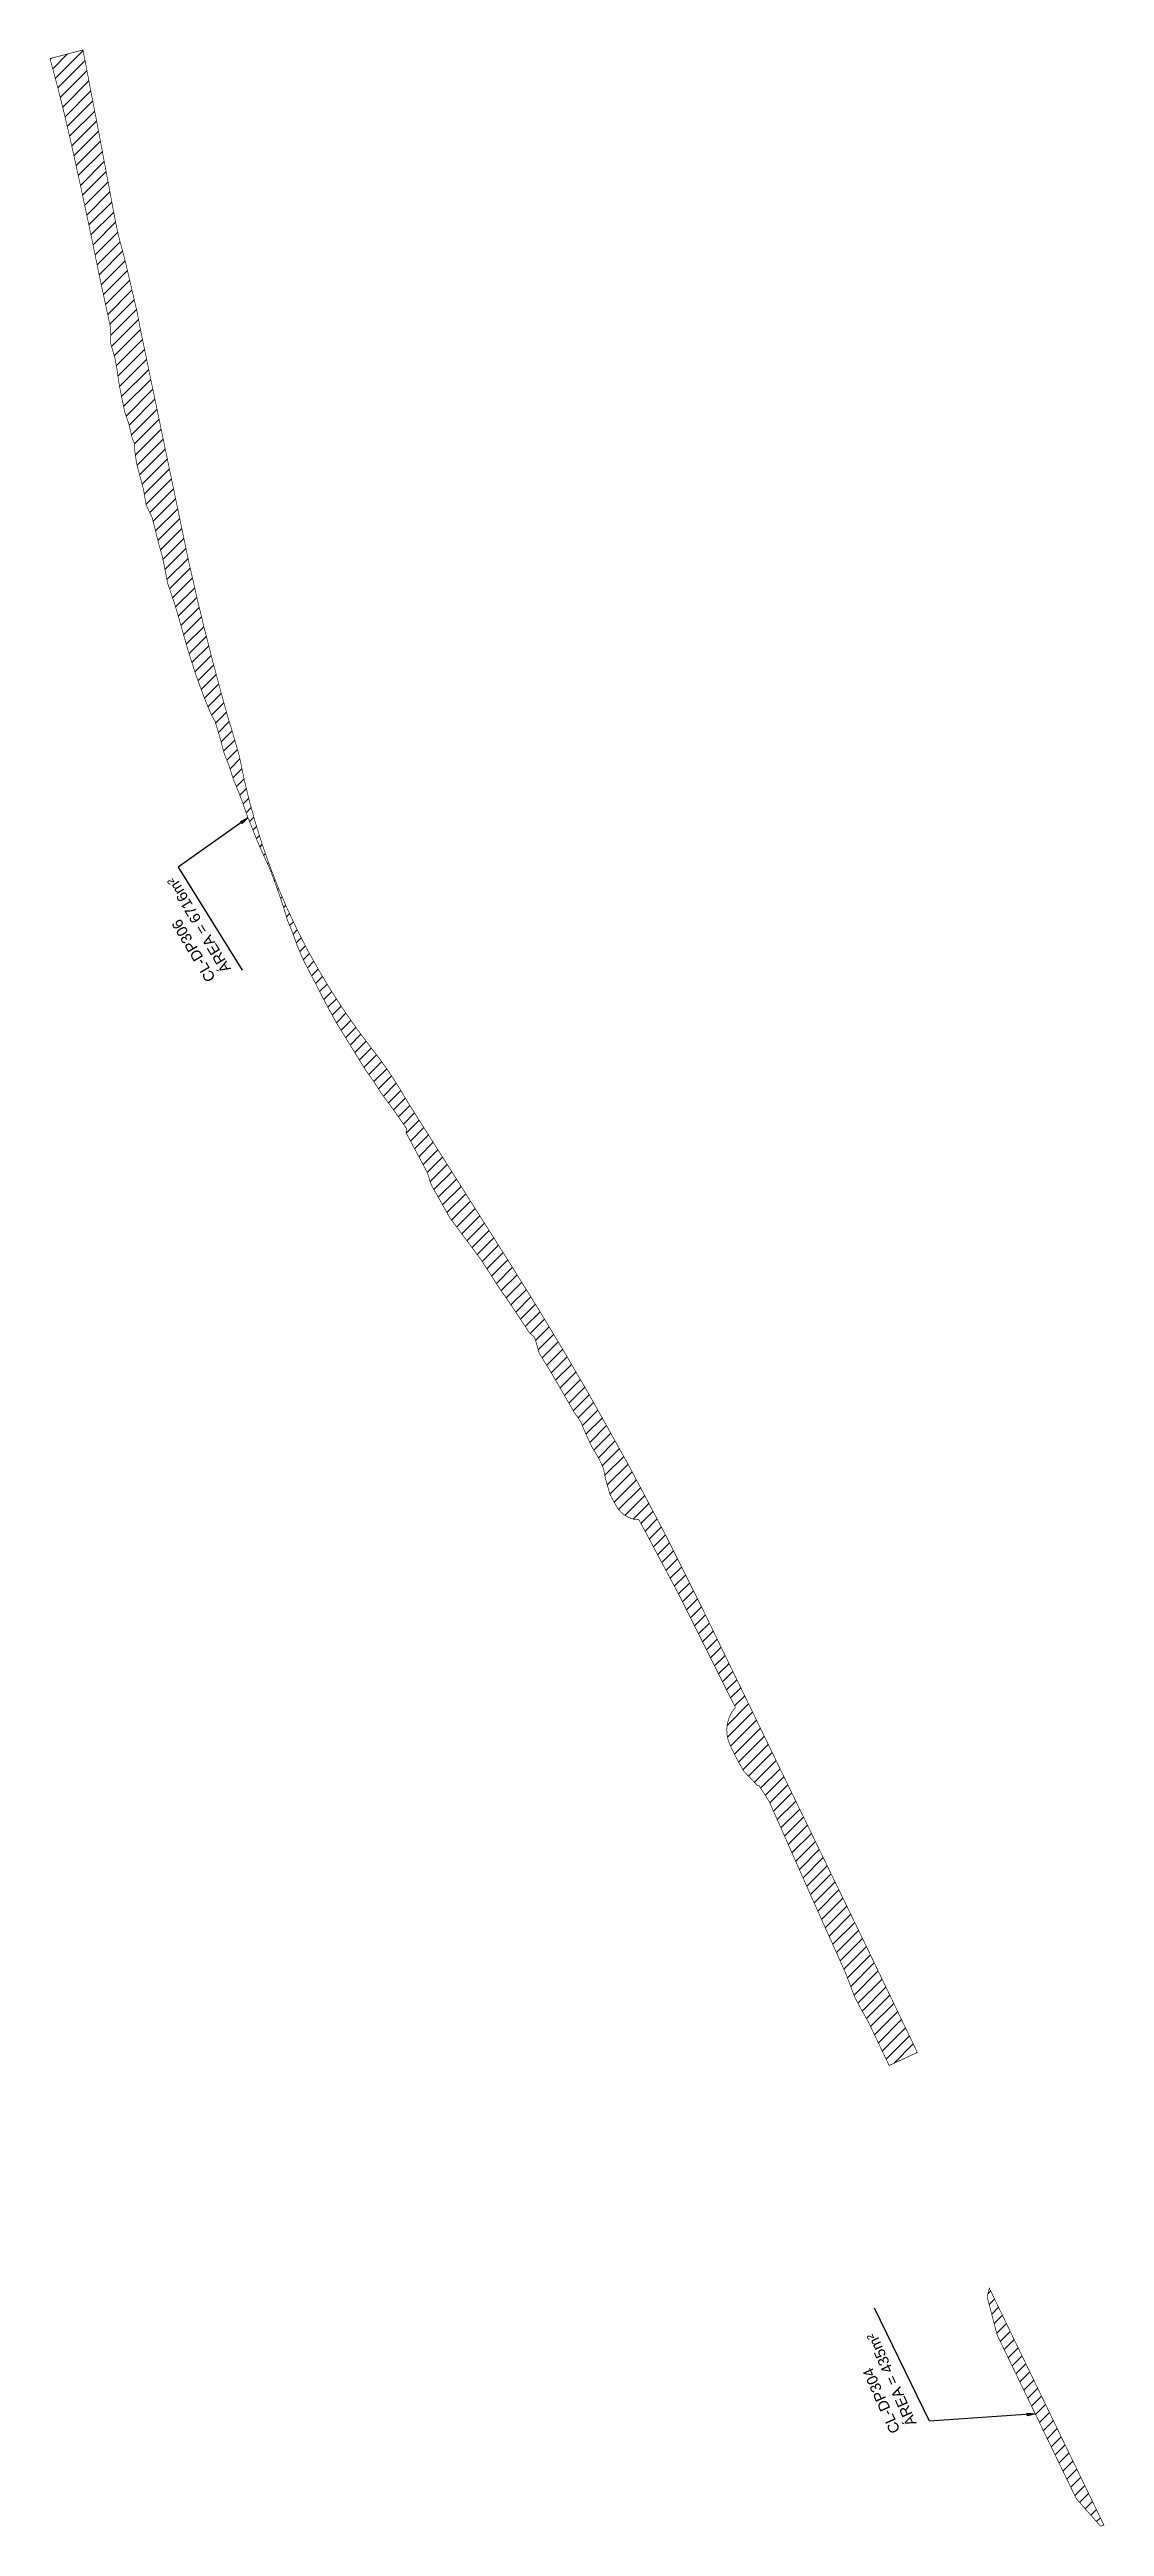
# Model space of a CAD drawing. Header units: metres. Extents: x 287051 to 328239, y 7396995 to 7466021.
# Drawn here: x 317905 to 318299, y 7430330 to 7431255 of the extents above; entities that cross this region are included whole.
import ezdxf

# ---------------------------------------------------------------- set-up
doc = ezdxf.new("R2010")
doc.units = ezdxf.units.M
doc.header["$LTSCALE"] = 10
doc.layers.add('DESAPROPRIAÇÃO', color=160, linetype='Continuous')
doc.layers.add('U-HZ-TEXTO-DESAP', color=2, linetype='Continuous')
doc.styles.add('ARIAL', font='arial.ttf')
doc.styles.add('DIM', font='arial.ttf', dxfattribs={"width": 0.8})
doc.dimstyles.new('U-1_2000', dxfattribs={"dimscale": 2, "dimtxt": 1.5, "dimasz": 0.75, "dimexe": 0.75, "dimexo": 0.75, "dimgap": 0.25, "dimtad": 1, "dimzin": 4, "dimtxsty": 'DIM', "dimblk": 'ARCHTICK', "dimcen": 0.7, "dimdle": 0.75, "dimclrd": 256, "dimclre": 256, "dimclrt": 256, "dimaunit": 1, "dimadec": 3, "dimazin": 2, "dimtfac": 1, "dimtofl": 0, "dimtmove": 0, "dimatfit": 3, "dimldrblk": 'CLOSEDBLANK', "dimfxl": 0, "dimtolj": 1, "dimtzin": 0, "dimlwd": -1, "dimlwe": -1, "dimarcsym": 0})
pattern_1 = [(45, (0, 0), (-2.245064030267288, 2.245064030267288), [])]

msp = doc.modelspace()

# ---------------------------------------------------------------- texts
at = {"layer": 'U-HZ-TEXTO-DESAP', "color": 2, "linetype": 'Continuous', "lineweight": -3, "char_height": 4, "width": 137.3774242956852, "attachment_point": 7, "style": 'ARIAL'}
for s, insert, rotation in [('{\\C256;CL-DP306\\PÁREA = 6716m²}', (317972.8836804467, 7430911.574524733), 120.83098408236376), ('\\pi137.38;{\\C256;\\P\\pi0;                        CL-DP304\\P                        ÁREA = 435m²}', (318244.3190235193, 7430334.134061629), 113.99061798109305)]:
    msp.add_mtext(s, dxfattribs=dict(at, insert=insert, rotation=rotation))

# ---------------------------------------------------------------- blocks, each defined once
blk = doc.blocks.new('_ArchTick')
at = {"color": 0, "linetype": 'ByBlock', "const_width": 0.15}
blk.add_lwpolyline([(-0.5, -0.5), (0.5, 0.5)], dxfattribs=at)

# ---------------------------------------------------------------- hatches: boundary and pattern name
at = {"layer": 'DESAPROPRIAÇÃO', "transparency": 33554687}
h = msp.add_hatch(dxfattribs=at)
h.set_pattern_fill('ANSI31', color=256)
h.set_pattern_definition(pattern_1)
edge = h.paths.add_edge_path()
edge.add_arc((315702.7629157109, 7430722.993784547), 2265.381670857178, 11.38423925440068, 12.70904929463661)
edge.add_arc((317306.8013416547, 7431085.417478524), 620.9095248737286, 12.64857585056403, 15.52597972240055)
edge.add_line((317905.0533686969, 7431251.61961515), (317917.3756961125, 7431254.845152449))
edge.add_line((317917.3756961125, 7431254.845152449), (317924.2121146368, 7431219.196538103))
edge.add_line((317924.2121146368, 7431219.196538103), (317929.4680866608, 7431191.039368678))
edge.add_line((317929.4680866608, 7431191.039368678), (317930.5663792982, 7431185.769321595))
edge.add_line((317930.5663792982, 7431185.769321595), (317933.1367371451, 7431176.175475341))
edge.add_line((317933.1367371451, 7431176.175475341), (317937.7032331808, 7431156.590602465))
edge.add_line((317937.7032331808, 7431156.590602465), (317938.9160892257, 7431150.127357148))
edge.add_line((317938.9160892257, 7431150.127357148), (317939.4110494296, 7431147.748845792))
edge.add_line((317939.4110494296, 7431147.748845792), (317942.5610621754, 7431132.611586216))
edge.add_line((317942.5610621754, 7431132.611586216), (317955.6230861489, 7431069.842555306))
edge.add_line((317955.6230861489, 7431069.842555306), (317956.9716322663, 7431063.362171168))
edge.add_line((317956.9716322663, 7431063.362171168), (317958.8379016464, 7431055.37351247))
edge.add_line((317958.8379016464, 7431055.37351247), (317960.3887739562, 7431048.393442257))
edge.add_line((317960.3887739562, 7431048.393442257), (317961.6860199898, 7431043.182000562))
edge.add_line((317961.6860199898, 7431043.182000562), (317962.6324153858, 7431039.130908102))
edge.add_line((317962.6324153858, 7431039.130908102), (317963.9804677276, 7431033.964488762))
edge.add_line((317963.9804677276, 7431033.964488762), (317965.6961861405, 7431027.071913073))
edge.add_line((317965.6961861405, 7431027.071913073), (317967.5929316616, 7431020.110597361))
edge.add_line((317967.5929316616, 7431020.110597361), (317967.8878720035, 7431018.989336565))
edge.add_line((317967.8878720035, 7431018.989336565), (317968.9148751812, 7431015.053340234))
edge.add_line((317968.9148751812, 7431015.053340234), (317969.0089783187, 7431014.727279536))
edge.add_line((317969.0089783187, 7431014.727279536), (317969.1048274562, 7431014.362894391))
edge.add_line((317969.1048274562, 7431014.362894391), (317971.1747487769, 7431006.964838221))
edge.add_line((317971.1747487769, 7431006.964838221), (317972.1088245853, 7431003.675163919))
edge.add_line((317972.1088245853, 7431003.675163919), (317972.1244973204, 7431003.631212099))
edge.add_line((317972.1244973204, 7431003.631212099), (317972.5468011974, 7431002.468974206))
edge.add_line((317972.5468011974, 7431002.468974206), (317975.8148506974, 7430991.145414497))
edge.add_line((317975.8148506974, 7430991.145414497), (317977.5479347731, 7430982.717896468))
edge.add_line((317977.5479347731, 7430982.717896468), (317979.5661723246, 7430974.354084082))
edge.add_line((317979.5661723246, 7430974.354084082), (317981.8672358275, 7430966.063622858))
edge.add_line((317981.8672358275, 7430966.063622858), (317984.4484715833, 7430957.856073745))
edge.add_line((317984.4484715833, 7430957.856073745), (317987.3069028019, 7430949.740902057))
edge.add_line((317987.3069028019, 7430949.740902057), (317990.4392329989, 7430941.727466589))
edge.add_line((317990.4392329989, 7430941.727466589), (317993.8418498319, 7430933.825008796))
edge.add_line((317993.8418498319, 7430933.825008796), (317997.5108292535, 7430926.042642153))
edge.add_line((317997.5108292535, 7430926.042642153), (318001.4419400199, 7430918.389341648))
edge.add_line((318001.4419400199, 7430918.389341648), (318005.6306485996, 7430910.873933412))
edge.add_line((318005.6306485996, 7430910.873933412), (318010.0721243778, 7430903.50508456))
edge.add_line((318010.0721243778, 7430903.50508456), (318014.7612452474, 7430896.291293187))
edge.add_line((318014.7612452474, 7430896.291293187), (318019.6926034936, 7430889.240878565))
edge.add_line((318019.6926034936, 7430889.240878565), (318024.8605120551, 7430882.361971554))
edge.add_line((318024.8605120551, 7430882.361971554), (318027.8553413797, 7430878.483103418))
edge.add_line((318027.8553413797, 7430878.483103418), (318030.7264495958, 7430874.511786469))
edge.add_line((318030.7264495958, 7430874.511786469), (318033.4028518828, 7430870.552750274))
edge.add_line((318033.4028518828, 7430870.552750274), (318035.1717480057, 7430867.756812928))
edge.add_line((318035.1717480057, 7430867.756812928), (318036.0537693294, 7430866.359098066))
edge.add_line((318036.0537693294, 7430866.359098066), (318038.5695602523, 7430862.083025335))
edge.add_line((318038.5695602523, 7430862.083025335), (318059.7242966376, 7430828.722329338))
edge.add_line((318059.7242966376, 7430828.722329338), (318066.4801908063, 7430818.06838748))
edge.add_line((318066.4801908063, 7430818.06838748), (318070.7182091034, 7430811.430492555))
edge.add_line((318070.7182091032, 7430811.430492554), (318077.2570792289, 7430801.098227095))
edge.add_arc((316975.8474020866, 7430102.67061101), 1304.187261022254, 29.89458657981072, 32.37966480481498, ccw=False)
edge.add_arc((316975.8474011598, 7430102.670610433), 1304.187262113047, 25.907761769922615, 29.894586581474414, ccw=False)
edge.add_line((318148.9620147563, 7430672.500864127), (318174.1441645816, 7430620.624502237))
edge.add_line((318174.1441645816, 7430620.624502237), (318210.8456242319, 7430545.100526663))
edge.add_line((318210.8456242319, 7430545.100526663), (318229.3291465457, 7430506.675701691))
edge.add_line((318229.3291465457, 7430506.675701691), (318218.7764924027, 7430501.801405712))
edge.add_line((318218.7764924027, 7430501.801405712), (318218.3359487426, 7430502.726892158))
edge.add_line((318218.3359487426, 7430502.726892158), (318210.877616818, 7430518.357826368))
edge.add_line((318210.877616818, 7430518.357826368), (318208.5312171229, 7430522.413887356))
edge.add_line((318208.5312171229, 7430522.413887356), (318205.9978916294, 7430527.185533815))
edge.add_line((318205.9978916294, 7430527.185533815), (318202.4816396434, 7430536.392357429))
edge.add_line((318202.4816396434, 7430536.392357429), (318189.0242589866, 7430566.391241131))
edge.add_line((318189.0242589866, 7430566.391241131), (318178.9129824504, 7430589.257624934))
edge.add_line((318178.9129824504, 7430589.257624934), (318173.8724940707, 7430600.570788415))
edge.add_line((318173.8724940707, 7430600.570788415), (318170.1445015138, 7430606.327598291))
edge.add_line((318170.1445015138, 7430606.327598291), (318169.5336777219, 7430606.439571057))
edge.add_line((318169.5336777219, 7430606.439571057), (318164.3431528209, 7430611.832473068))
edge.add_line((318164.3431528209, 7430611.832473068), (318161.1676609285, 7430617.627560427))
edge.add_line((318161.1676609285, 7430617.627560427), (318159.3573848741, 7430621.413814726))
edge.add_arc((318171.0563734773, 7430627.007310895), 12.96740273642102, 138.8065198947709, 205.5532993566246, ccw=False)
edge.add_line((318161.2985344246, 7430635.547692078), (318140.1206781744, 7430677.823140387))
edge.add_line((318140.1206781744, 7430677.823140387), (318125.2677614657, 7430705.66479871))
edge.add_arc((318125.5615116794, 7430715.720112353), 10.05960345290934, 208.6976694666376, 268.32666959693046, ccw=False)
edge.add_line((318116.7375726122, 7430710.889613314), (318114.4482463428, 7430715.062335293))
edge.add_line((318114.4482463428, 7430715.062335293), (318112.8636781723, 7430720.53565403))
edge.add_line((318112.8636781723, 7430720.53565403), (318111.9408008367, 7430725.028469204))
edge.add_line((318111.9408008367, 7430725.028469204), (318110.1506753155, 7430728.767550056))
edge.add_line((318110.1506753155, 7430728.767550056), (318107.564531305, 7430733.080800734))
edge.add_line((318107.564531305, 7430733.080800734), (318105.2623247382, 7430738.039982394))
edge.add_line((318105.2623247382, 7430738.039982394), (318103.5563154533, 7430742.193958908))
edge.add_line((318103.5563154533, 7430742.193958908), (318100.9238115448, 7430746.035393542))
edge.add_line((318100.9238115448, 7430746.035393542), (318092.6744226236, 7430760.26049656))
edge.add_line((318092.6744226236, 7430760.26049656), (318087.9495483723, 7430767.97391683))
edge.add_line((318087.9495483723, 7430767.97391683), (318086.1965069206, 7430773.980052668))
edge.add_line((318086.1965069206, 7430773.980052668), (318084.3517325507, 7430775.443582996))
edge.add_line((318084.3517325507, 7430775.443582996), (318078.4879238992, 7430784.349499412))
edge.add_line((318078.4879238992, 7430784.349499412), (318072.7742756407, 7430792.688426908))
edge.add_line((318072.7742756407, 7430792.688426908), (318066.0747047687, 7430803.033821061))
edge.add_line((318066.0747047687, 7430803.033821061), (318062.891117182, 7430807.300730081))
edge.add_line((318062.891117182, 7430807.300730081), (318054.6667834318, 7430818.323666597))
edge.add_line((318054.6667834318, 7430818.323666597), (318052.3398093228, 7430822.427668628))
edge.add_line((318052.3398093228, 7430822.427668628), (318047.6075432662, 7430830.791362163))
edge.add_line((318047.6075432662, 7430830.791362163), (318046.046754751, 7430835.560118782))
edge.add_line((318046.046754751, 7430835.560118782), (318038.167777354, 7430850.295321723))
edge.add_line((318038.167777354, 7430850.295321723), (318038.4296076011, 7430851.74049404))
edge.add_line((318038.4296076011, 7430851.74049404), (318033.2431744732, 7430859.17680266))
edge.add_line((318033.2431744732, 7430859.17680266), (318028.5253941493, 7430865.57213388))
edge.add_line((318028.5253941493, 7430865.57213388), (318026.0387822796, 7430869.561074981))
edge.add_line((318026.0387822796, 7430869.561074981), (318023.1041537329, 7430873.618044549))
edge.add_line((318023.1041537329, 7430873.618044549), (318012.5018549923, 7430890.775762615))
edge.add_line((318012.5018549923, 7430890.775762615), (318011.8350348217, 7430891.92412008))
edge.add_line((318011.8350348217, 7430891.92412008), (318009.3170695866, 7430896.491392642))
edge.add_line((318009.3170695866, 7430896.491392642), (318006.8478897092, 7430901.09751731))
edge.add_line((318006.8478897092, 7430901.09751731), (318004.5164460085, 7430905.70890153))
edge.add_line((318004.5164460085, 7430905.70890153), (318002.1565598139, 7430910.243860361))
edge.add_line((318002.1565598139, 7430910.243860361), (317999.7049566097, 7430914.975058352))
edge.add_line((317999.7049566097, 7430914.975058352), (317997.5529076532, 7430920.014412336))
edge.add_line((317997.5529076532, 7430920.014412336), (317995.8068226883, 7430924.895814816))
edge.add_line((317995.8068226883, 7430924.895814816), (317993.7787627329, 7430929.76438457))
edge.add_line((317993.7787627329, 7430929.76438457), (317992.2540564325, 7430934.894350826))
edge.add_line((317992.2540564325, 7430934.894350826), (317990.6388708733, 7430939.646833634))
edge.add_line((317990.6388708733, 7430939.646833634), (317988.9481189295, 7430944.403724412))
edge.add_line((317988.9481189295, 7430944.403724412), (317987.2085526063, 7430948.974194497))
edge.add_line((317987.2085526063, 7430948.974194497), (317985.1023922366, 7430953.494359435))
edge.add_line((317985.1023922366, 7430953.494359435), (317982.9741629492, 7430958.294167043))
edge.add_line((317982.9741629492, 7430958.294167043), (317981.0235827909, 7430963.121727701))
edge.add_line((317981.0235827909, 7430963.121727701), (317979.0755711535, 7430967.959591595))
edge.add_line((317979.0755711535, 7430967.959591595), (317977.5331395365, 7430972.241484695))
edge.add_line((317977.5331395365, 7430972.241484695), (317977.3125505167, 7430972.976450598))
edge.add_line((317977.3125505167, 7430972.976450598), (317975.5995547289, 7430977.531436206))
edge.add_line((317975.5995547289, 7430977.531436206), (317973.5913454797, 7430982.383982209))
edge.add_line((317973.5913454797, 7430982.383982209), (317972.0322070994, 7430987.309949853))
edge.add_line((317972.0322070994, 7430987.309949853), (317970.1079475628, 7430992.182676753))
edge.add_line((317970.1079475628, 7430992.182676753), (317968.7608456583, 7430997.290533962))
edge.add_line((317968.7608456583, 7430997.290533962), (317966.7988730178, 7431003.958775491))
edge.add_line((317966.7988730178, 7431003.958775491), (317965.5555780629, 7431006.057358567))
edge.add_line((317965.5555780629, 7431006.057358567), (317963.0289831782, 7431012.048879235))
edge.add_line((317963.0289831782, 7431012.048879235), (317959.4872680107, 7431021.642016327))
edge.add_line((317959.4872680107, 7431021.642016327), (317956.4136397427, 7431031.352658136))
edge.add_line((317956.4136397427, 7431031.352658136), (317952.7750375146, 7431044.161872645))
edge.add_line((317952.7750375146, 7431044.161872645), (317951.5893176901, 7431048.063849095))
edge.add_line((317951.5893176901, 7431048.063849095), (317949.0992961756, 7431055.394410091))
edge.add_line((317949.0992961756, 7431055.394410091), (317947.0476416126, 7431065.668110928))
edge.add_line((317947.0476416126, 7431065.668110928), (317945.6323584602, 7431070.539076537))
edge.add_line((317945.6323584602, 7431070.539076537), (317944.2049318521, 7431076.367382258))
edge.add_line((317944.2049318521, 7431076.367382258), (317943.2768771725, 7431080.037559946))
edge.add_line((317943.2768771725, 7431080.037559946), (317940.9624686629, 7431084.929585723))
edge.add_line((317940.9624686629, 7431084.929585723), (317940.0593914962, 7431090.419895256))
edge.add_line((317940.0593914962, 7431090.419895256), (317937.4347721924, 7431100.29316334))
edge.add_line((317937.4347721924, 7431100.29316334), (317936.5914351843, 7431106.170538972))
edge.add_line((317936.5914351843, 7431106.170538972), (317936.7051497084, 7431107.60574637))
edge.add_line((317936.7051497084, 7431107.60574637), (317935.798838519, 7431109.719570489))
edge.add_line((317935.798838519, 7431109.719570489), (317934.5314910531, 7431115.161282769))
edge.add_line((317934.5314910531, 7431115.161282769), (317932.9522842845, 7431119.696874317))
edge.add_line((317932.9522842845, 7431119.696874317), (317930.9783837686, 7431129.427117358))
edge.add_line((317930.9783837686, 7431129.427117358), (317930.039866393, 7431135.827882886))
edge.add_line((317930.039866393, 7431135.827882886), (317929.3268761023, 7431139.695507472))
edge.add_line((317929.3268761023, 7431139.695507472), (317927.7929805248, 7431144.956907022))
edge.add_line((317927.7929805248, 7431144.956907022), (317927.7609647303, 7431150.770808315))
edge.add_line((317927.7609647303, 7431150.770808315), (317923.5743541426, 7431170.152223566))
h = msp.add_hatch(dxfattribs=at)
h.set_pattern_fill('ANSI31', color=256)
h.set_pattern_definition(pattern_1)
h.paths.add_polyline_path([(318299.1211807408, 7430330.004619662), (318297.7899937797, 7430329.70500115), (318288.7244561646, 7430340.007960305), (318259.2159539636, 7430400.999489244), (318255.4243091074, 7430415.36014676), (318256.2638363976, 7430418.543552029)])

# ---------------------------------------------------------------- linework, layer by layer
at = {"layer": 'DESAPROPRIAÇÃO', "transparency": 33554687, "const_width": 0.25, "flags": 128}
msp.add_lwpolyline([(317923.5743541471, 7431170.152223544), (317923.5743541471, 7431170.152223544, 0.005780638678298441), (317912.6423035606, 7431221.37838083, 0.01255570258993477), (317905.0533686969, 7431251.61961515), (317917.3756961125, 7431254.845152449), (317924.2121146368, 7431219.196538103), (317929.4680866608, 7431191.039368678), (317930.5663792982, 7431185.769321595), (317933.1367371451, 7431176.175475341), (317937.7032331808, 7431156.590602465), (317938.9160892257, 7431150.127357148), (317939.4110494296, 7431147.748845792), (317942.5610621754, 7431132.611586216), (317955.6230861489, 7431069.842555306), (317956.9716322663, 7431063.362171168), (317958.8379016464, 7431055.37351247), (317960.3887739562, 7431048.393442257), (317961.6860199898, 7431043.182000562), (317962.6324153858, 7431039.130908102), (317963.9804677276, 7431033.964488762), (317965.6961861405, 7431027.071913073), (317967.5929316616, 7431020.110597361), (317967.8878720035, 7431018.989336565), (317968.9148751812, 7431015.053340234), (317969.0089783187, 7431014.727279536), (317969.1048274562, 7431014.362894391), (317971.1747487769, 7431006.964838221), (317972.1088245853, 7431003.675163919), (317972.1244973204, 7431003.631212099), (317972.5468011974, 7431002.468974206), (317975.8148506974, 7430991.145414497), (317977.5479347731, 7430982.717896468), (317979.5661723246, 7430974.354084082), (317981.8672358275, 7430966.063622858), (317984.4484715833, 7430957.856073745), (317987.3069028019, 7430949.740902057), (317990.4392329989, 7430941.727466589), (317993.8418498319, 7430933.825008796), (317997.5108292535, 7430926.042642153), (318001.4419400199, 7430918.389341648), (318005.6306485996, 7430910.873933412), (318010.0721243778, 7430903.50508456), (318014.7612452474, 7430896.291293187), (318019.6926034936, 7430889.240878565), (318024.8605120551, 7430882.361971554), (318027.8553413797, 7430878.483103418), (318030.7264495958, 7430874.511786469), (318033.4028518828, 7430870.552750274), (318035.1717480057, 7430867.756812928), (318036.0537693294, 7430866.359098066), (318038.5695602523, 7430862.083025335), (318059.7242966376, 7430828.722329338), (318066.4801908063, 7430818.06838748), (318070.7182091034, 7430811.430492555), (318070.7182091032, 7430811.430492554), (318077.2570792289, 7430801.098227095, -0.01084362428191987), (318106.5045183939, 7430752.685147122, -0.01739755986607938), (318148.9620147563, 7430672.500864127), (318174.1441645816, 7430620.624502237), (318210.8456242319, 7430545.100526663), (318229.3291465457, 7430506.675701691), (318218.7764924027, 7430501.801405712), (318218.7764924027, 7430501.801405712), (318218.3359487426, 7430502.726892158), (318210.877616818, 7430518.357826368), (318208.5312171229, 7430522.413887356), (318205.9978916294, 7430527.185533815), (318202.4816396434, 7430536.392357429), (318189.0242589866, 7430566.391241131), (318178.9129824504, 7430589.257624934), (318173.8724940707, 7430600.570788415), (318170.1445015138, 7430606.327598291), (318169.5336777219, 7430606.439571057), (318164.3431528209, 7430611.832473068), (318161.1676609285, 7430617.627560427), (318159.3573848741, 7430621.413814726, -0.2997612753801684), (318161.2985344246, 7430635.547692078), (318140.1206781744, 7430677.823140387), (318125.2677614657, 7430705.66479871, -0.2662149267946082), (318116.7375726122, 7430710.889613314), (318114.4482463428, 7430715.062335293), (318112.8636781723, 7430720.53565403), (318111.9408008367, 7430725.028469204), (318110.1506753155, 7430728.767550056), (318107.564531305, 7430733.080800734), (318105.2623247382, 7430738.039982394), (318103.5563154533, 7430742.193958908), (318100.9238115448, 7430746.035393542), (318092.6744226236, 7430760.26049656), (318087.9495483723, 7430767.97391683), (318086.1965069206, 7430773.980052668), (318084.3517325507, 7430775.443582996), (318078.4879238992, 7430784.349499412), (318072.7742756407, 7430792.688426908), (318066.0747047687, 7430803.033821061), (318062.891117182, 7430807.300730081), (318054.6667834318, 7430818.323666597), (318052.3398093228, 7430822.427668628), (318047.6075432662, 7430830.791362163), (318046.046754751, 7430835.560118782), (318038.167777354, 7430850.295321723), (318038.4296076011, 7430851.74049404), (318033.2431744732, 7430859.17680266), (318028.5253941493, 7430865.57213388), (318026.0387822796, 7430869.561074981), (318023.1041537329, 7430873.618044549), (318012.5018549923, 7430890.775762615), (318011.8350348217, 7430891.92412008), (318009.3170695866, 7430896.491392642), (318006.8478897092, 7430901.09751731), (318004.5164460085, 7430905.70890153), (318002.1565598139, 7430910.243860361), (317999.7049566097, 7430914.975058352), (317997.5529076532, 7430920.014412336), (317995.8068226883, 7430924.895814816), (317993.7787627329, 7430929.76438457), (317992.2540564325, 7430934.894350826), (317990.6388708733, 7430939.646833634), (317988.9481189295, 7430944.403724412), (317987.2085526063, 7430948.974194497), (317985.1023922366, 7430953.494359435), (317982.9741629492, 7430958.294167043), (317981.0235827909, 7430963.121727701), (317979.0755711535, 7430967.959591595), (317977.5331395365, 7430972.241484695), (317977.3125505167, 7430972.976450598), (317975.5995547289, 7430977.531436206), (317973.5913454797, 7430982.383982209), (317972.0322070994, 7430987.309949853), (317970.1079475628, 7430992.182676753), (317968.7608456583, 7430997.290533962), (317966.7988730178, 7431003.958775491), (317965.5555780629, 7431006.057358567), (317963.0289831782, 7431012.048879235), (317959.4872680107, 7431021.642016327), (317956.4136397427, 7431031.352658136), (317952.7750375146, 7431044.161872645), (317951.5893176901, 7431048.063849095), (317949.0992961756, 7431055.394410091), (317947.0476416126, 7431065.668110928), (317945.6323584602, 7431070.539076537), (317944.2049318521, 7431076.367382258), (317943.2768771725, 7431080.037559946), (317940.9624686629, 7431084.929585723), (317940.0593914962, 7431090.419895256), (317937.4347721924, 7431100.29316334), (317936.5914351843, 7431106.170538972), (317936.7051497084, 7431107.60574637), (317935.798838519, 7431109.719570489), (317934.5314910531, 7431115.161282769), (317932.9522842845, 7431119.696874317), (317930.9783837686, 7431129.427117358), (317930.039866393, 7431135.827882886), (317929.3268761023, 7431139.695507472), (317927.7929805248, 7431144.956907022), (317927.7609647303, 7431150.770808315), (317923.5743541426, 7431170.152223566)], format="xyb", close=True, dxfattribs=at)
msp.add_lwpolyline([(318299.1211807408, 7430330.004619662), (318297.7899937797, 7430329.70500115), (318288.7244561646, 7430340.007960305), (318259.2159539636, 7430400.999489244), (318255.4243091074, 7430415.36014676), (318256.2638363976, 7430418.543552029), (318299.1211807408, 7430330.004619662)], close=True, dxfattribs=at)

msp.set_redraw_order([(e.dxf.handle, doc.entitydb.next_handle()) for e in msp.query("TEXT MTEXT ATTDEF DIMENSION ARC_DIMENSION")])  # texts and dimensions are drawn at this point

# ---------------------------------------------------------------- leaders
at = {"layer": 'U-HZ-TEXTO-DESAP', "color": 2, "linetype": 'Continuous', "lineweight": -3}
for points in [[(317979.0755711535, 7430967.959591595), (317952.9595542754, 7430949.556763557), (317976.9008147296, 7430911.094023398)], [(318273.4238232162, 7430371.633048928), (318233.9180960434, 7430368.849467141), (318213.3255095003, 7430411.089948566)]]:
    msp.add_leader(points, dimstyle='U-1_2000', override={"dimscale": 1, "dimasz": 3}, dxfattribs=at)

doc.saveas('drawing.dxf')
